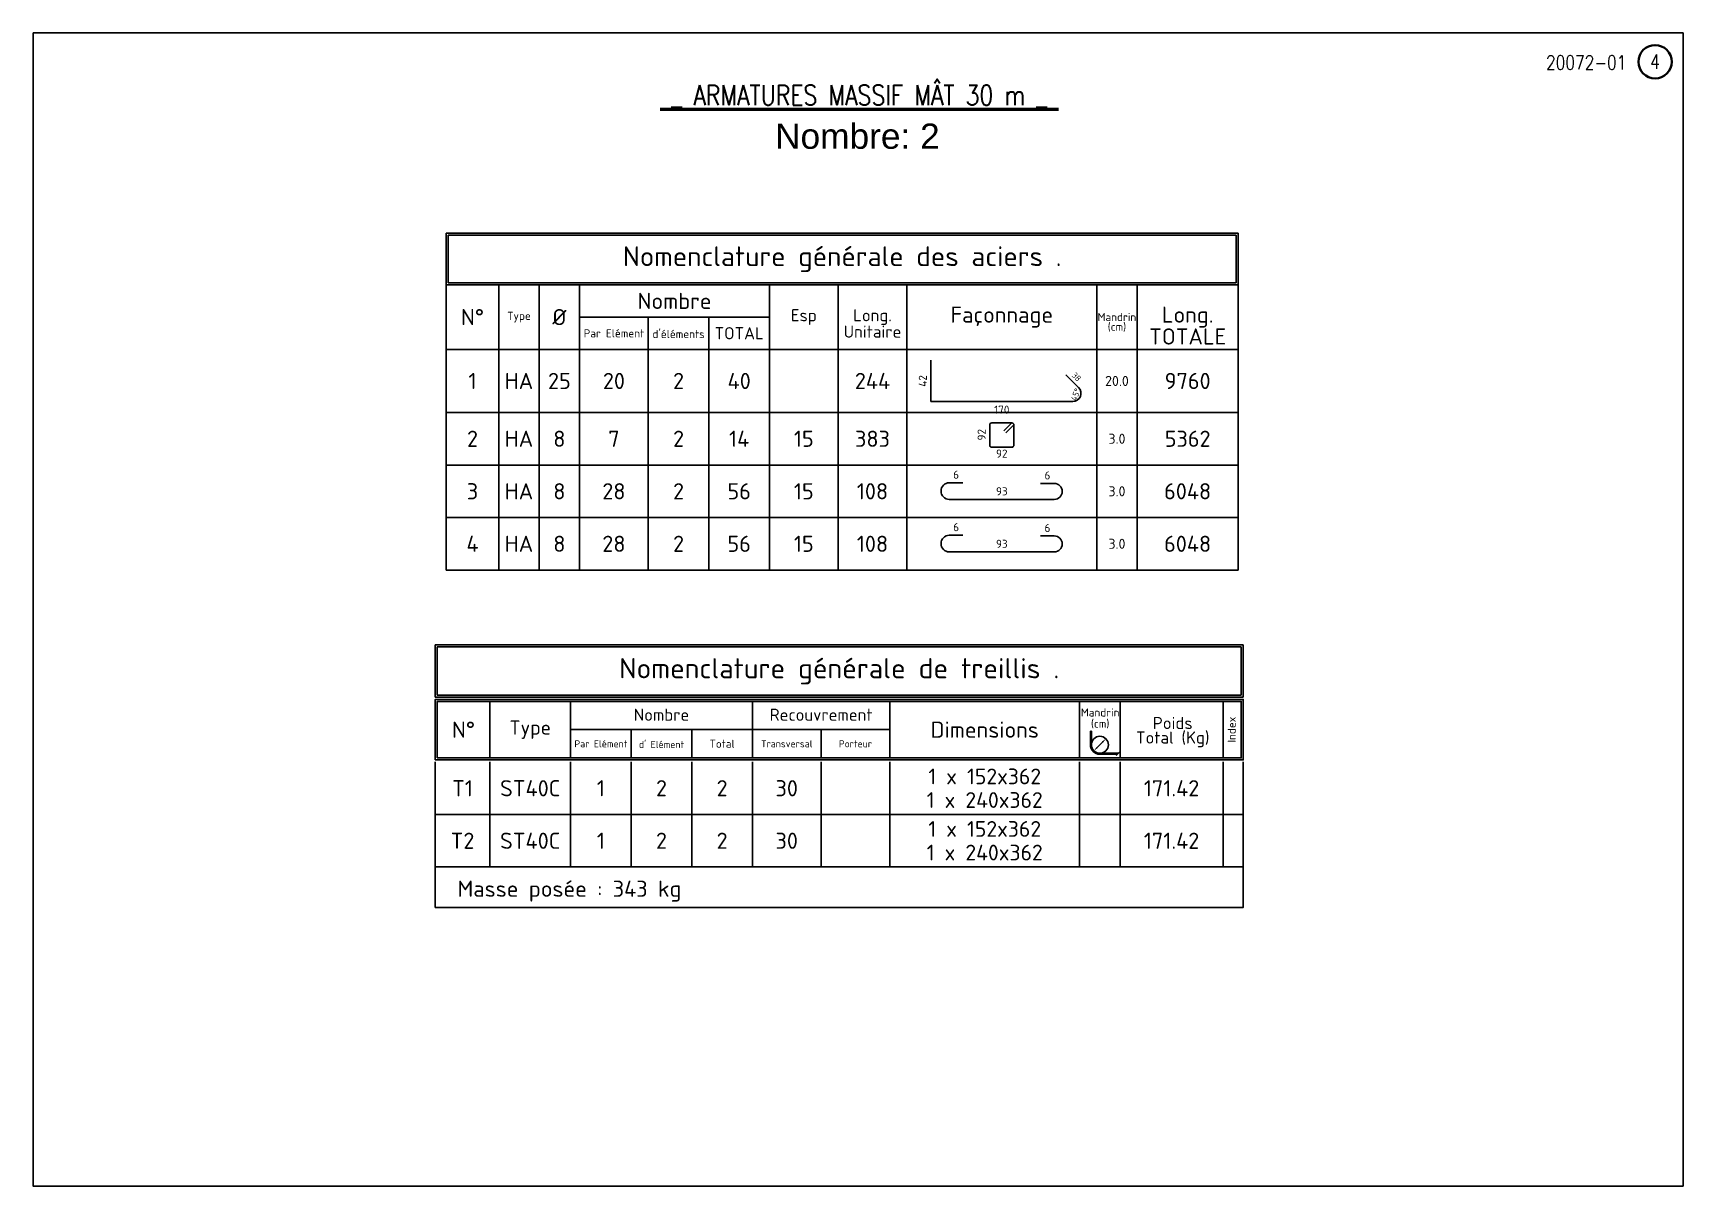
# Model space of a CAD drawing. Header units: millimetres. Extents: x 249 to 5353, y 227 to 2053.
# Drawn here: x 4536 to 5353, y 784 to 1355 of the extents above; entities that cross this region are included whole.
import ezdxf
from ezdxf.enums import TextEntityAlignment as Align

# ---------------------------------------------------------------- set-up
doc = ezdxf.new("R2010")
doc.units = ezdxf.units.MM
doc.layers.get('Defpoints').update_dxf_attribs({"color": 252})
for name, color, linetype, lineweight in [('Cotation', 4, 'Continuous', 20), ('Texte_normal', 7, 'Continuous', 50), ('Texte_repère', 1, 'Continuous', 35)]:
    doc.layers.add(name, color=color, linetype=linetype, lineweight=lineweight)
doc.layers.add('PROG-ADFER-NOMENC', color=1, linetype='Continuous')
doc.styles.add('$$$FER-NOM$$$', font='isocpeur.ttf')
doc.styles.add('$$$FER-TIT$$$', font='isocpeur.ttf')
doc.styles.add('$LIBFER$', font='isocpeur.ttf')
doc.styles.add('ROMANS', font='romans.shx', dxfattribs={"width": 0.8})
doc.styles.get("Standard").update_dxf_attribs({"font": 'arial.ttf'})
doc.dimstyles.get("Standard").update_dxf_attribs({"dimtxt": 0.18, "dimasz": 0.18, "dimexe": 0.18, "dimexo": 0.0625, "dimgap": 0.09, "dimtad": 0, "dimtih": 1, "dimtoh": 1, "dimdec": 4, "dimzin": 0, "dimdsep": 46, "dimtxsty": 'Standard', "dimcen": 0.09, "dimadec": 0, "dimazin": 0, "dimtfac": 1, "dimtdec": 4, "dimtofl": 0, "dimtmove": 0, "dimatfit": 3, "dimfxl": 1, "dimtolj": 1, "dimtzin": 0, "dimarcsym": 0})

msp = doc.modelspace()

# ---------------------------------------------------------------- texts
at = {"layer": 'Cotation', "color": 1, "insert": (4903.79, 1310.22), "char_height": 12.5, "width": 207.9495, "attachment_point": 1}
msp.add_mtext('\\A1;Nombre: 2', dxfattribs=at)
at = {"layer": 'Texte_normal', "style": 'ROMANS', "width": 0.8}
msp.add_text('%%U _ ARMATURES MASSIF MÂT 30 m _ ', height=10, dxfattribs=at).set_placement((4945.48, 1319.26), align=Align.CENTER)
at = {"layer": 'Texte_repère', "style": 'ROMANS', "width": 0.8}
msp.add_text('20072-01', height=7, dxfattribs=at).set_placement((5325.22, 1334.82), align=Align.BOTTOM_RIGHT)
msp.add_text('4', height=7, dxfattribs=at).set_placement((5339.4, 1340.82), align=Align.MIDDLE_CENTER)

# ---------------------------------------------------------------- blocks, each defined once
blk = doc.blocks.new('FER-TITREGEN')
at = {"layer": 'PROG-ADFER-NOMENC'}
for p, q in [((200, 6.5), (0, 6.5)), ((0, 6.5), (0, -6.5)), ((199.5, 6), (0.5, 6)), ((0.5, 6), (0.5, -6)), ((199.5, -6), (199.5, 6)), ((200, -6.5), (200, 6.5)), ((0, -6.5), (200, -6.5)), ((0.5, -6), (199.5, -6))]:
    blk.add_line(p, q, dxfattribs=at)
at = {"layer": 'PROG-ADFER-NOMENC', "style": '$$$FER-TIT$$$'}
blk.add_attdef('TITRE', text='', height=5, dxfattribs=at).set_placement((100, 0), align=Align.MIDDLE)
blk = doc.blocks.new('FER-TIT')
for p, q in [((13, 8), (0, 8)), ((0, 8), (0, -8)), ((13, -8), (13, 8)), ((23, 8), (13, 8)), ((13, 8), (13, -8)), ((23, -8), (23, 8)), ((33, 8), (23, 8)), ((23, 8), (23, -8)), ((33, -8), (33, 8)), ((80, 8), (33, 8)), ((33, 8), (33, 0)), ((80, 0), (80, 8)), ((97, 8), (80, 8)), ((80, 8), (80, -8)), ((97, -8), (97, 8)), ((114, 8), (97, 8)), ((97, 8), (97, -8)), ((114, -8), (114, 8)), ((161, 8), (114, 8)), ((114, 8), (114, -8)), ((161, -8), (161, 8)), ((171, 8), (161, 8)), ((161, 8), (161, -8)), ((171, -8), (171, 8)), ((196, 8), (171, 8)), ((171, 8), (171, -8)), ((196, -8), (196, 8)), ((33, 0), (80, 0)), ((50, 0), (33, 0)), ((33, 0), (33, -8)), ((50, -8), (50, 0)), ((65, 0), (50, 0)), ((50, 0), (50, -8)), ((65, -8), (65, 0)), ((80, 0), (65, 0)), ((65, 0), (65, -8)), ((80, -8), (80, 0)), ((0, -8), (13, -8)), ((13, -8), (23, -8)), ((23, -8), (33, -8)), ((33, -8), (50, -8)), ((50, -8), (65, -8)), ((65, -8), (80, -8)), ((80, -8), (97, -8)), ((97, -8), (114, -8)), ((114, -8), (161, -8)), ((161, -8), (171, -8)), ((171, -8), (196, -8))]:
    blk.add_line(p, q)
at = {"color": 0, "style": '$$$FER-TIT$$$'}
for s, height, p in [('Nombre', 4, (56.5, 4)), ('N°', 4, (6.5, 0)), ('Type', 2, (18, 0)), ('%%C', 4, (28, 0)), ('Esp', 3, (88.5, 0)), ('Long.', 3, (105.5, 0)), ('Façonnage', 4, (137.5, 0)), ('Mandrin', 2, (166, 0)), ('Long.', 4, (183.5, 0)), ('Par Elément', 2, (41.5, -4)), ("d'éléments", 2, (57.5, -4)), ('TOTAL', 3, (72.5, -4)), ('Unitaire', 3, (105.5, -3.6)), ('(cm)', 2, (166, -2.4)), ('TOTALE', 4, (183.5, -4.8))]:
    blk.add_text(s, height=height, dxfattribs=at).set_placement(p, align=Align.MIDDLE)
blk = doc.blocks.new('FER-FINNOM')
blk.add_line((0, 0), (200, 0))
blk = doc.blocks.new('FER-NOM')
for p, q in [((0, -6.5), (0, 6.5)), ((0, -6.5), (0, 6.5)), ((0, 6.5), (13, 6.5)), ((13, -6.5), (13, 6.5)), ((13, -6.5), (13, 6.5)), ((13, 6.5), (23, 6.5)), ((23, -6.5), (23, 6.5)), ((23, -6.5), (23, 6.5)), ((23, 6.5), (33, 6.5)), ((33, -6.5), (33, 6.5)), ((33, -6.5), (33, 6.5)), ((33, 6.5), (50, 6.5)), ((50, -6.5), (50, 6.5)), ((50, -6.5), (50, 6.5)), ((50, 6.5), (65, 6.5)), ((65, -6.5), (65, 6.5)), ((65, -6.5), (65, 6.5)), ((65, 6.5), (80, 6.5)), ((80, -6.5), (80, 6.5)), ((80, -6.5), (80, 6.5)), ((80, 6.5), (97, 6.5)), ((97, -6.5), (97, 6.5)), ((97, -6.5), (97, 6.5)), ((97, 6.5), (114, 6.5)), ((114, -6.5), (114, 6.5)), ((114, -6.5), (114, 6.5)), ((114, 6.5), (161, 6.5)), ((161, -6.5), (161, 6.5)), ((161, -6.5), (161, 6.5)), ((161, 6.5), (171, 6.5)), ((171, -6.5), (171, 6.5)), ((171, -6.5), (171, 6.5)), ((171, 6.5), (196, 6.5)), ((196, -6.5), (196, 6.5)), ((0, -6.5), (13, -6.5)), ((13, -6.5), (23, -6.5)), ((23, -6.5), (33, -6.5)), ((33, -6.5), (50, -6.5)), ((50, -6.5), (65, -6.5)), ((65, -6.5), (80, -6.5)), ((80, -6.5), (97, -6.5)), ((97, -6.5), (114, -6.5)), ((114, -6.5), (161, -6.5)), ((161, -6.5), (171, -6.5)), ((171, -6.5), (196, -6.5))]:
    blk.add_line(p, q)
at = {"color": 0, "style": '$$$FER-NOM$$$'}
for tag, height, p in [('REP', 4, (6.5, 0)), ('NC', 4, (18, 0)), ('FI', 4, (28, 0)), ('NB', 4, (41.5, 0)), ('NE', 4, (57.5, 0)), ('NTOT', 4, (72.5, 0)), ('ESP', 4, (88.5, 0)), ('LC', 4, (105.5, 0)), ('SCHEMA', 4, (137.5, 0)), ('MAN', 2.5, (166, 0)), ('LT', 4, (183.5, 0))]:
    blk.add_attdef(tag, text='', height=height, dxfattribs=at).set_placement(p, align=Align.MIDDLE_CENTER)
blk = doc.blocks.new('*U174')
for points in [[(-35.1, 10.24), (-35.1, -10.24)], [(-35.1, -10.24), (35.1, -10.24)]]:
    blk.add_lwpolyline(points)
blk.add_lwpolyline([(35.1, -10.24, 0.668179), (38, -3.24), (31.7, 3.06)], format="xyb")
blk = doc.blocks.new('fer-520')
at = {"color": 0, "linetype": 'ByBlock'}
for p, q in [((-3, 3.42), (-3, -1.58)), ((-2.5, 3.92), (2.5, 3.92)), ((3, 3.42), (3, -1.58)), ((-2.5, -2.08), (2.5, -2.08))]:
    blk.add_line(p, q, dxfattribs=at)
for p, q in [((2.5, 3.92), (0.54, 1.97)), ((3, 3.42), (1.04, 1.47))]:
    blk.add_line(p, q)
for centre, start, end in [((-2.5, 3.42), 90, 180), ((2.5, 3.42), 0, 90), ((-2.5, -1.58), 180, 270), ((-2.5, -1.58), 180, 270), ((2.5, -1.58), 270, 0)]:
    blk.add_arc(centre, 0.5, start, end, dxfattribs=at)
at = {"color": 0, "linetype": 'ByBlock', "style": '$LIBFER$'}
blk.add_attdef('L2', text='', height=2, rotation=90, dxfattribs=at).set_placement((-3.98, 1), align=Align.CENTER)
blk.add_attdef('L1', text='', height=2, dxfattribs=at).set_placement((-0.01, -4.67), align=Align.CENTER)
blk = doc.blocks.new('fer-201')
at = {"color": 0, "linetype": 'ByBlock'}
blk.add_lwpolyline([(-9.62, 2.11), (-12.99, 2.11, 1), (-12.99, -2), (12.99, -2, 1), (12.99, 1.93), (9.62, 1.93)], format="xyb", dxfattribs=at)
at = {"color": 0, "linetype": 'ByBlock', "style": '$LIBFER$'}
for tag, p in [('L1', (-11.31, 3.11)), ('L3', (11.31, 2.93)), ('L2', (0, -1))]:
    blk.add_attdef(tag, text='', height=2, dxfattribs=at).set_placement(p, align=Align.CENTER)
blk = doc.blocks.new('*D104')
at = {"color": 0, "lineweight": -2, "transparency": 16777216}
blk.add_line((163.86, -4.38), (165.14, -3.1), dxfattribs=at)
at = {"color": 0, "transparency": 16777216}
for points in [[(164.99, -2.96), (165.28, -3.25), (165.98, -2.26)], [(163.72, -4.24), (164.01, -4.52), (163.02, -5.23)]]:
    blk.add_solid(points, dxfattribs=at)
at = {"layer": 'Defpoints', "color": 0, "transparency": 16777216}
for p in [(165.98, -2.26), (165.98, -2.26), (163.02, -5.23)]:
    blk.add_point(p, dxfattribs=at)
blk = doc.blocks.new('fer-nomtr')
for p, q in [((0, 0), (0, 13)), ((13.5, 0), (13.5, 13)), ((33.5, 0), (33.5, 13)), ((48.5, 0), (48.5, 13)), ((63.5, 0), (63.5, 13)), ((78.5, 0), (78.5, 13)), ((95.5, 0), (95.5, 13)), ((112.5, 0), (112.5, 13)), ((159.5, 0), (159.5, 13)), ((169.5, 0), (169.5, 13)), ((195, 0), (195, 13)), ((200, 13), (200, 0)), ((0, 0), (112.5, 0)), ((112.5, 0), (159.5, 0)), ((159.5, 0), (200, 0))]:
    blk.add_line(p, q)
at = {"style": '$$$FER-NOM$$$'}
for tag, height, p in [('REP', 4, (6.75, 6.5)), ('PANO', 4, (23.5, 6.5)), ('NB', 4, (41, 6.5)), ('NBE', 4, (56, 6.5)), ('NTOT', 4, (71, 6.5)), ('RECT', 4, (87, 6.5)), ('RECP', 4, (104, 6.5)), ('MASSE', 4, (182.25, 6.5)), ('MAN', 2.5, (164.5, 6.5)), ('INDICE', 3, (197.5, 6.5))]:
    blk.add_attdef(tag, text='', height=height, dxfattribs=at).set_placement(p, align=Align.MIDDLE)
at = {"style": '$$$FER-NOM$$$', "flags": 1}
blk.add_attdef('DIM', text='', height=4, dxfattribs=at).set_placement((136, 6.5), align=Align.MIDDLE)
blk = doc.blocks.new('*U233')
at = {"color": 0, "char_height": 1, "attachment_point": 5, "style": '$$$FER-NOM$$$'}
for s, insert, width in [('1 x 152x362', (0, 0), 7.935), ('1 x 240x362', (0, -1.5), 8.28)]:
    blk.add_mtext(s, dxfattribs=dict(at, insert=insert, width=width))
blk = doc.blocks.new('*U234')
at = {"color": 0, "char_height": 1, "attachment_point": 5, "style": '$$$FER-NOM$$$'}
for s, insert, width in [('1 x 152x362', (0, 0), 7.935), ('1 x 240x362', (0, -1.5), 8.28)]:
    blk.add_mtext(s, dxfattribs=dict(at, insert=insert, width=width))
blk = doc.blocks.new('FER-FINNOMTR')
blk.add_lwpolyline([(0, -5), (200, -5), (200, 5), (0, 5)], close=True)
at = {"style": '$$$FER-TIT$$$'}
blk.add_attdef('MASSE', text='', height=4, dxfattribs=at).set_placement((5.51, -3.58), align=Align.BOTTOM_LEFT)
blk.add_attdef('MASSEP', text='', height=4, dxfattribs=at).set_placement((100, -4.09), align=Align.BOTTOM_CENTER)
blk.add_attdef('RATIO', text='', height=4, dxfattribs=at).set_placement((196.46, -1.98), align=Align.RIGHT)
blk = doc.blocks.new('fer-tittr')
for p, q in [((13.5, 7), (13.5, -7)), ((33.5, 7), (33.5, -7)), ((78.5, 7), (78.5, -7)), ((112.5, 7), (112.5, -7)), ((159.5, 7), (159.5, -7)), ((169.5, 7), (169.5, -7)), ((195, 7), (195, -7)), ((78.5, 0), (33.5, 0)), ((48.5, 0), (48.5, -7)), ((63.5, 0), (63.5, -7)), ((78.5, 0), (112.5, 0)), ((95.5, 0), (95.5, -7)), ((162.16, -0.38028), (162.4, -0.38028)), ((168.50998, -6.39743), (169.35851, -5.5489))]:
    blk.add_line(p, q)
for points in [[(0, -7.5), (200, -7.5), (200, 7.5), (0, 7.5)], [(0.5, -7), (199.5, -7), (199.5, 7), (0.5, 7)]]:
    blk.add_lwpolyline(points, close=True)
for points in [[(162.16, -0.38028), (162.16, -3.74028, 0.414213562), (164.5, -6.08028), (168.82713, -6.08028)], [(162.4, -0.38028), (162.4, -3.74028, 0.414213562), (164.5, -5.84028), (169.06, -5.84028)]]:
    blk.add_lwpolyline(points, format="xyb")
blk.add_circle((164.5, -3.74028), 2.1)
at = {"style": '$$$FER-TIT$$$'}
for s, height, p in [('Nombre', 3, (56, 3.69464)), ('Recouvrement', 3, (95.5, 3.69464)), ('Mandrin', 2, (164.57191, 4.25354)), ('N°', 4, (7, 0)), ('Type', 3.5, (23.5, 0)), ('Dimensions', 4, (136, 0)), ('(cm)', 2, (164.57191, 1.49835)), ('Poids', 3, (182.53159, 1.648)), ('Par Elément', 1.75, (41, -3.49463)), ("d' Elément", 1.75, (56, -3.49463)), ('Total', 2, (71, -3.49463)), ('Transversal', 1.75, (87, -3.49463)), ('Porteur', 1.75, (104, -3.49463)), ('Total (Kg)', 3, (182.53159, -2.25))]:
    blk.add_text(s, height=height, dxfattribs=at).set_placement(p, align=Align.MIDDLE)
blk.add_text('Index', height=2, rotation=90, dxfattribs=at).set_placement((198.11976, -3.19582))
dim = blk.add_aligned_dim(p1=(163.01508, -5.2252), p2=(165.98492, -2.25535), distance=0, text=' ', dimstyle='Standard', override={"dimscale": 3, "dimtxt": 0.27, "dimasz": 0.4, "dimtxsty": '$$$FER-TIT$$$', "dimse1": 1, "dimse2": 1, "dimsd1": 0, "dimsd2": 0})
dim.commit()
dim.dimension.update_dxf_attribs({"geometry": '*D104', "text_midpoint": (164.5, -3.74028)})

# ---------------------------------------------------------------- linework, layer by layer
at = {"layer": 'Defpoints'}
msp.add_lwpolyline([(4536.47, 1355.05), (5353.24, 1355.05), (5353.24, 784.18), (4536.47, 784.18)], close=True, dxfattribs=at)
at = {"layer": 'Texte_repère'}
msp.add_circle((5339.4, 1340.82), 8.25, dxfattribs=at)

# ---------------------------------------------------------------- block references
at = {"layer": 'PROG-ADFER-NOMENC'}
for name, p, xscale, yscale, values in [('FER-TITREGEN', (4741.03, 1243.14), 1.96, 1.96, {'TITRE': 'Nomenclature générale des aciers .'}), ('FER-TITREGEN', (4735.58, 1039.13), 2, 2, {'TITRE': 'Nomenclature générale de treillis .'}), ('fer-nomtr', (4735.58, 968.13), 2, 2, {'REP': 'T1', 'NB': '1', 'RECT': '30', 'NBE': '2', 'NTOT': '2', 'MASSE': '171.42', 'PANO': 'ST40C'}), ('FER-FINNOMTR', (4735.58, 932.13), 2, 2, {'MASSE': 'Masse posée : 343 kg'})]:
    msp.add_blockref(name, p, dxfattribs=dict(at, xscale=xscale, yscale=yscale)).add_auto_attribs(values)
for name, p, xscale, yscale, zscale in [('FER-TIT', (4741.03, 1214.4), 2, 2, 2), ('fer-tittr', (4735.58, 1010.13), 2, 2, 2), ('*U233', (5007.58, 986.98), 7.8, 7.8, 7.8), ('*U234', (5007.58, 960.98), 7.8, 7.8, 7.8)]:
    msp.add_blockref(name, p, dxfattribs=dict(at, xscale=xscale, yscale=yscale, zscale=zscale))
ref = msp.add_blockref('FER-NOM', (4741.03, 1182.77), dxfattribs=dict(at, xscale=2, yscale=2.404230769230765, zscale=2))
ref.add_attrib('REP', '1', dxfattribs={"layer": '0', "color": 0, "height": 8, "style": '$$$FER-NOM$$$'}).set_placement((4754.03, 1182.77), align=Align.MIDDLE_CENTER)
ref.add_attrib('NC', 'HA', dxfattribs={"layer": '0', "color": 0, "height": 8, "style": '$$$FER-NOM$$$'}).set_placement((4777.03, 1182.77), align=Align.MIDDLE_CENTER)
ref.add_attrib('FI', '25', dxfattribs={"layer": '0', "color": 0, "height": 8, "style": '$$$FER-NOM$$$'}).set_placement((4797.03, 1182.77), align=Align.MIDDLE_CENTER)
ref.add_attrib('NB', '20', dxfattribs={"layer": '0', "color": 0, "height": 8, "style": '$$$FER-NOM$$$'}).set_placement((4824.03, 1182.77), align=Align.MIDDLE_CENTER)
ref.add_attrib('NE', '2', dxfattribs={"layer": '0', "color": 0, "height": 8, "style": '$$$FER-NOM$$$'}).set_placement((4856.03, 1182.77), align=Align.MIDDLE_CENTER)
ref.add_attrib('NTOT', '40', dxfattribs={"layer": '0', "color": 0, "height": 8, "style": '$$$FER-NOM$$$'}).set_placement((4886.03, 1182.77), align=Align.MIDDLE_CENTER)
ref.add_attrib('LC', '244', dxfattribs={"layer": '0', "color": 0, "height": 8, "style": '$$$FER-NOM$$$'}).set_placement((4952.03, 1182.77), align=Align.MIDDLE_CENTER)
ref.add_attrib('MAN', '20.0', dxfattribs={"layer": '0', "color": 0, "height": 5, "style": '$$$FER-NOM$$$'}).set_placement((5073.03, 1182.77), align=Align.MIDDLE_CENTER)
ref.add_attrib('LT', '9760', dxfattribs={"layer": '0', "color": 0, "height": 8, "style": '$$$FER-NOM$$$'}).set_placement((5108.03, 1182.77), align=Align.MIDDLE_CENTER)
ref = msp.add_blockref('*U174', (5016.03, 1182.77), dxfattribs=at)
ref.add_attrib('L1', '42', dxfattribs={"layer": '0', "color": 0, "height": 4, "rotation": 90, "style": '$LIBFER$'}).set_placement((4976.93, 1182.77), align=Align.MIDDLE)
ref.add_attrib('L1', '170', dxfattribs={"layer": '0', "color": 0, "height": 4, "style": '$LIBFER$'}).set_placement((5016.03, 1168.54), align=Align.MIDDLE)
ref.add_attrib('L1', '38', dxfattribs={"layer": '0', "color": 0, "height": 3, "rotation": 315, "style": '$LIBFER$'}).set_placement((5053, 1184.81), align=Align.MIDDLE)
ref.add_attrib('L1', '45°', dxfattribs={"layer": '0', "color": 0, "height": 3, "rotation": 67.5, "style": '$LIBFER$'}).set_placement((5052.58, 1176.03), align=Align.MIDDLE)
at = {"layer": 'PROG-ADFER-NOMENC', "xscale": 2, "yscale": 2, "zscale": 2}
for name, p, values in [('FER-NOM', (4741.03, 1154.15), {'REP': '2', 'NC': 'HA', 'FI': '8', 'NB': '7', 'NE': '2', 'NTOT': '14', 'ESP': '15', 'LC': '383', 'MAN': '3.0', 'LT': '5362'}), ('FER-NOM', (4741.03, 1128.15), {'REP': '3', 'NC': 'HA', 'FI': '8', 'NB': '28', 'NE': '2', 'NTOT': '56', 'ESP': '15', 'LC': '108', 'MAN': '3.0', 'LT': '6048'}), ('FER-NOM', (4741.03, 1102.15), {'REP': '4', 'NC': 'HA', 'FI': '8', 'NB': '28', 'NE': '2', 'NTOT': '56', 'ESP': '15', 'LC': '108', 'MAN': '3.0', 'LT': '6048'}), ('fer-nomtr', (4735.58, 942.13), {'REP': 'T2', 'NB': '1', 'RECT': '30', 'NBE': '2', 'NTOT': '2', 'MASSE': '171.42', 'PANO': 'ST40C'})]:
    msp.add_blockref(name, p, dxfattribs=at).add_auto_attribs(values)
at = {"layer": 'PROG-ADFER-NOMENC'}
ref = msp.add_blockref('fer-520', (5016.03, 1154.15), dxfattribs=dict(at, xscale=2, yscale=2, zscale=2))
ref.add_attrib('L1', '92', dxfattribs={"layer": '0', "color": 0, "height": 4, "style": '$LIBFER$'}).set_placement((5016.01, 1144.81), align=Align.CENTER)
ref.add_attrib('L2', '92', dxfattribs={"layer": '0', "color": 0, "height": 4, "rotation": 90, "style": '$LIBFER$'}).set_placement((5008.06, 1156.14), align=Align.CENTER)
ref = msp.add_blockref('fer-201', (5016.03, 1128.15), dxfattribs=dict(at, xscale=2, yscale=2, zscale=2))
ref.add_attrib('L1', '6', dxfattribs={"layer": '0', "color": 0, "height": 4, "style": '$LIBFER$'}).set_placement((4993.42, 1134.37), align=Align.CENTER)
ref.add_attrib('L2', '93', dxfattribs={"layer": '0', "color": 0, "height": 4, "style": '$LIBFER$'}).set_placement((5016.04, 1126.15), align=Align.CENTER)
ref.add_attrib('L3', '6', dxfattribs={"layer": '0', "color": 0, "height": 4, "style": '$LIBFER$'}).set_placement((5038.64, 1134), align=Align.CENTER)
ref = msp.add_blockref('fer-201', (5016.03, 1102.15), dxfattribs=dict(at, xscale=2, yscale=2, zscale=2))
ref.add_attrib('L1', '6', dxfattribs={"layer": '0', "color": 0, "height": 4, "style": '$LIBFER$'}).set_placement((4993.42, 1108.37), align=Align.CENTER)
ref.add_attrib('L2', '93', dxfattribs={"layer": '0', "color": 0, "height": 4, "style": '$LIBFER$'}).set_placement((5016.04, 1100.15), align=Align.CENTER)
ref.add_attrib('L3', '6', dxfattribs={"layer": '0', "color": 0, "height": 4, "style": '$LIBFER$'}).set_placement((5038.64, 1108), align=Align.CENTER)
at = {"layer": 'PROG-ADFER-NOMENC', "xscale": 1.96, "yscale": 1.96}
msp.add_blockref('FER-FINNOM', (4741.03, 1089.15), dxfattribs=at)

msp.set_redraw_order([(e.dxf.handle, doc.entitydb.next_handle()) for e in msp.query("TEXT MTEXT ATTDEF DIMENSION ARC_DIMENSION")])  # texts and dimensions are drawn at this point

doc.saveas('drawing.dxf')
